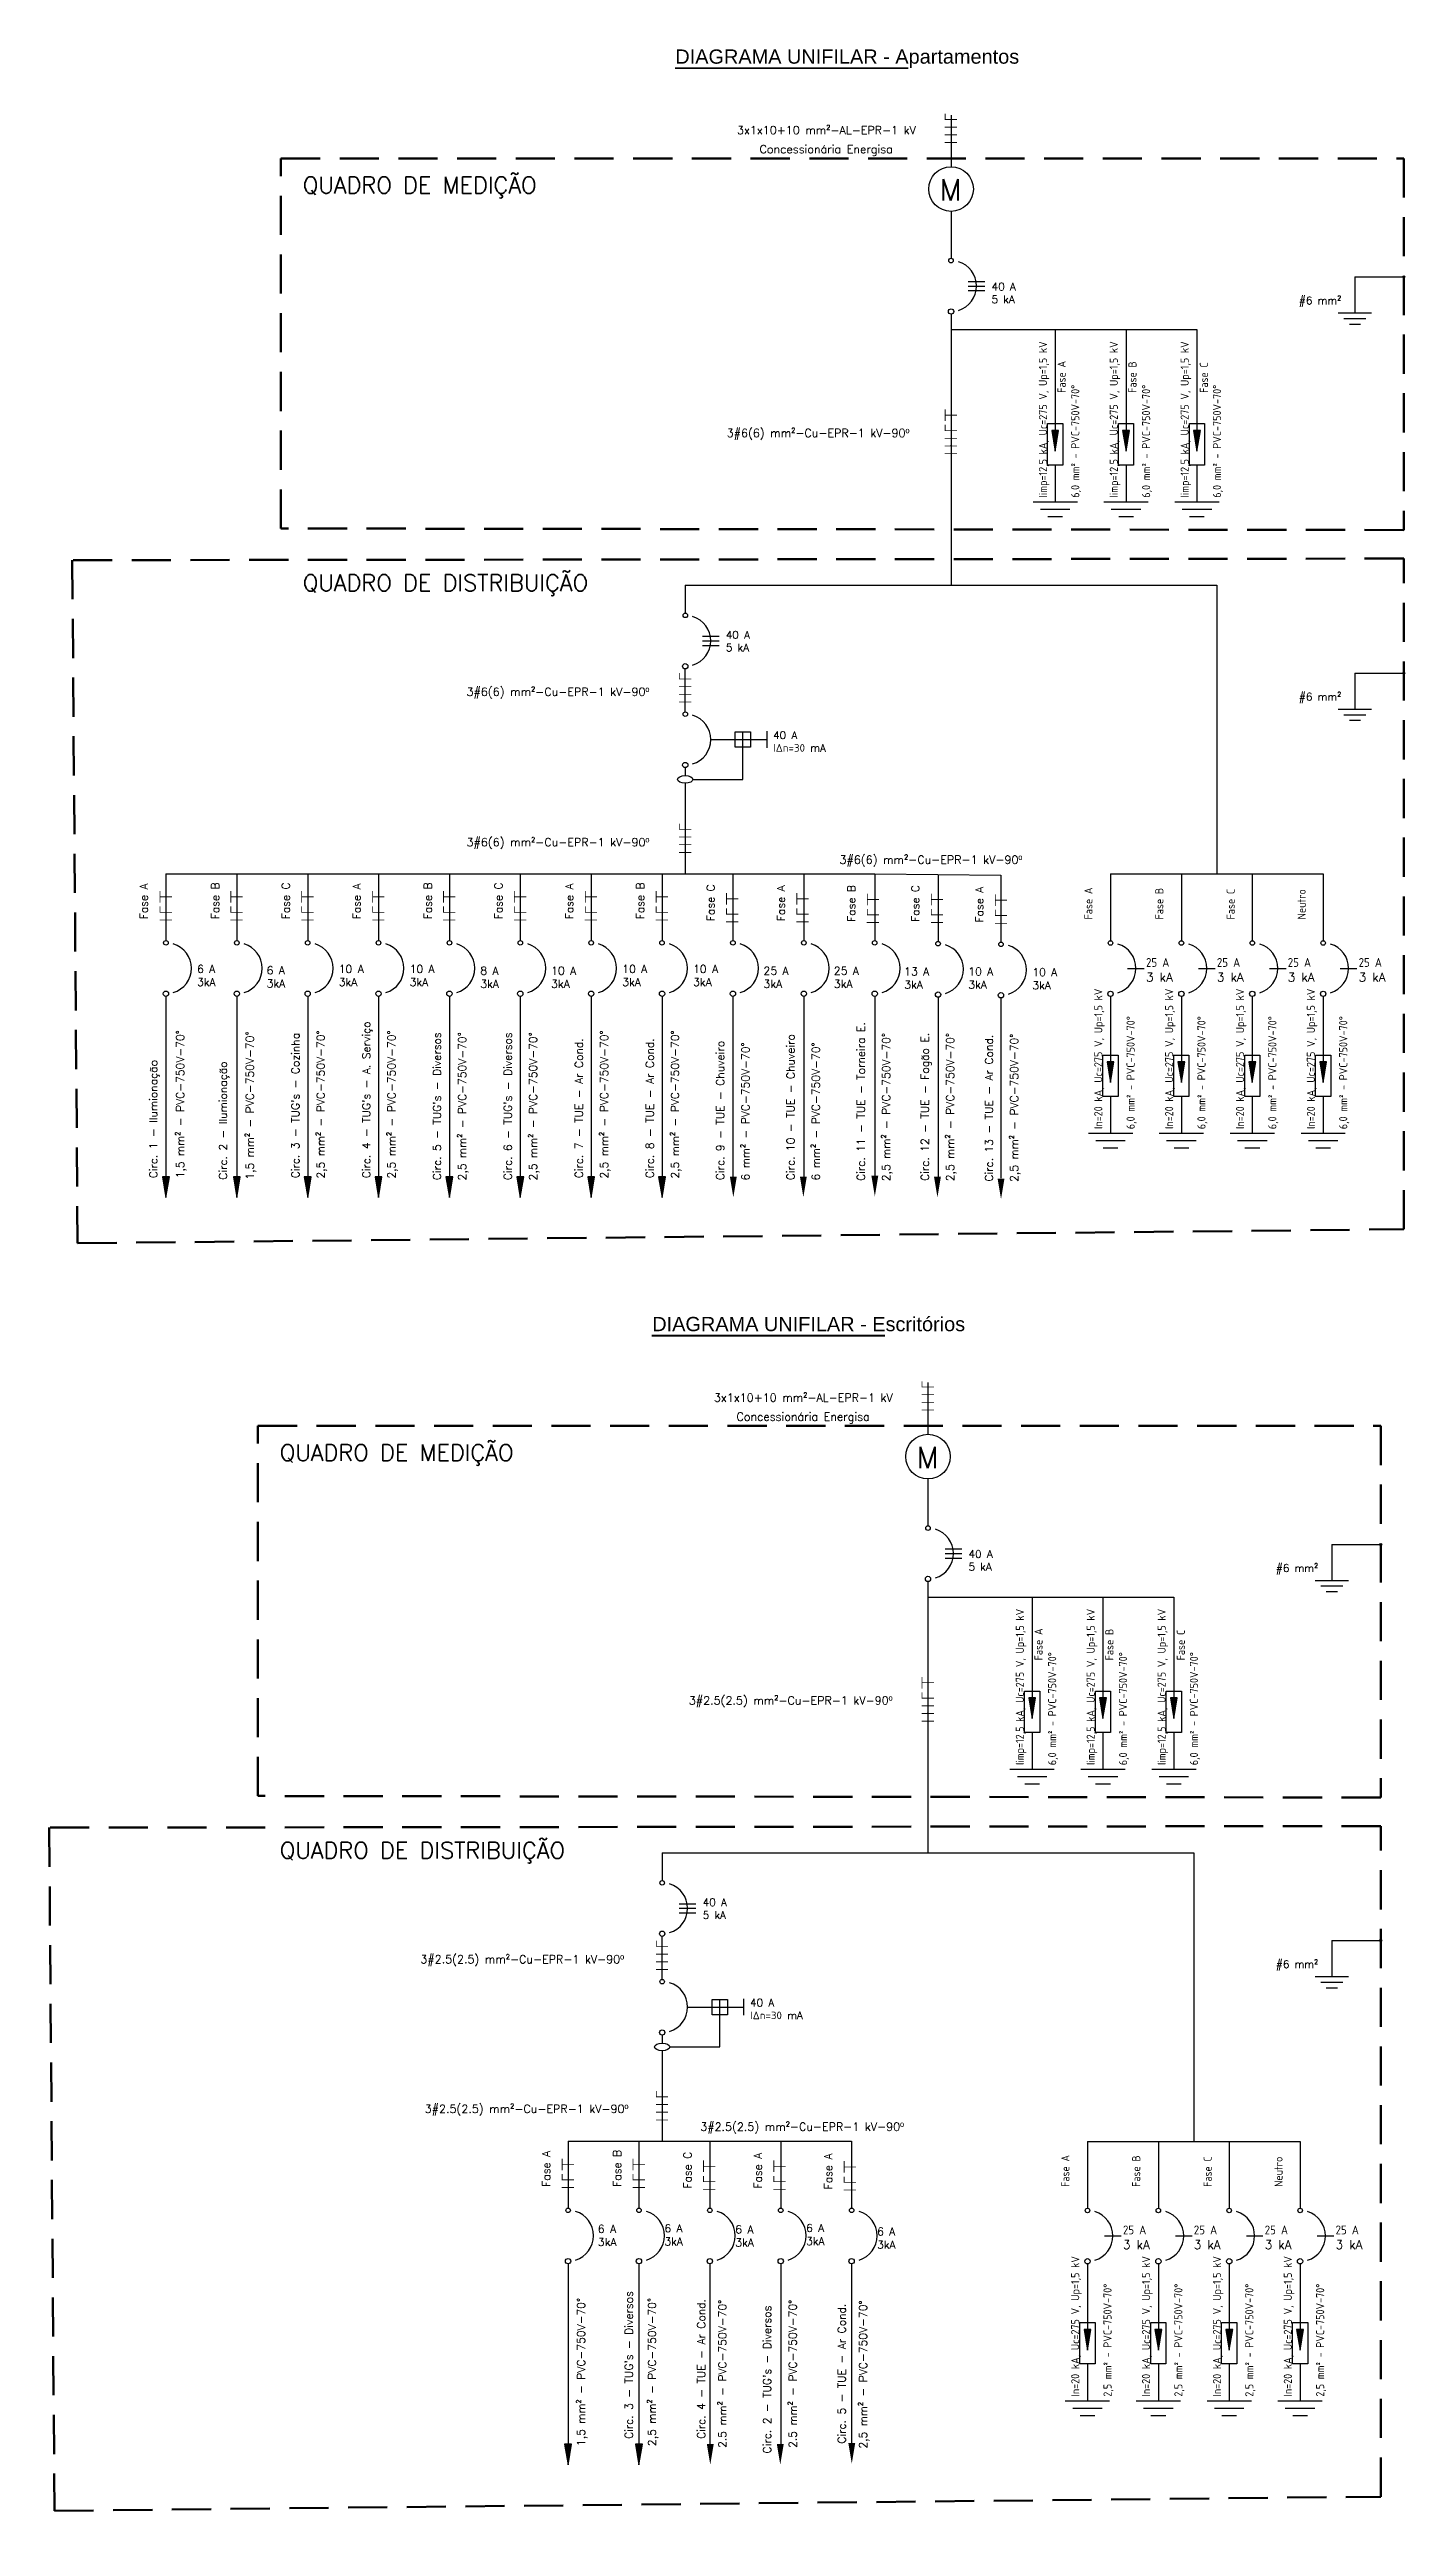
# Model space of a CAD drawing. Header units: millimetres. Extents: x 4360 to 8806, y 1896 to 3880.
# Drawn here: x 4378.66 to 4395.16, y 1925.87 to 1955.81 of the extents above; entities that cross this region are included whole.
import ezdxf
from ezdxf.enums import TextEntityAlignment as Align

# ---------------------------------------------------------------- set-up
doc = ezdxf.new("R2010")
doc.units = ezdxf.units.MM
doc.linetypes.add('HIDDEN2', pattern=[4.7625, 3.175, -1.5875])
doc.layers.add('Diagrama Unifilar', color=7, linetype='Continuous')
doc.layers.add('ELETRODUTO', color=5, linetype='Continuous', lineweight=50)
doc.styles.add('AENGESTYLE', font='isocp.shx', dxfattribs={"height": 125})
doc.styles.add('ANACECILIA', font='swissel.ttf')
doc.styles.add('RomanS', font='romans.shx')
doc.styles.add('ROMMANS', font='ROMANS.shx', dxfattribs={"height": 100})
doc.styles.get("Standard").update_dxf_attribs({"font": 'arial.ttf'})

msp = doc.modelspace()

# ---------------------------------------------------------------- texts
at = {"style": 'ANACECILIA'}
for s, p in [('DIAGRAMA UNIFILAR - Apartamentos', (4386.27982, 1955.63757, -15656.55104)), ('DIAGRAMA UNIFILAR - Escritórios', (4385.99916, 1940.21979, -15656.55104))]:
    msp.add_text(s, height=0.1733333, dxfattribs=at).set_placement(p)
at = {"char_height": 0.096, "width": 0.5610447, "attachment_point": 1, "style": 'ROMMANS'}
for s, insert in [('6 A\\P3kA', (4380.45913, 1944.67449)), ('6 A\\P3kA', (4381.3064, 1944.65785)), ('10 A\\P3kA', (4382.18409, 1944.67449)), ('10 A\\P3kA', (4383.04656, 1944.67449)), ('8 A\\P3kA', (4383.9066, 1944.65236)), ('10 A\\P3kA', (4384.76908, 1944.65236)), ('10 A\\P3kA', (4385.634, 1944.67449)), ('10 A\\P3kA', (4386.49647, 1944.67449)), ('25 A\\P3kA', (4387.35357, 1944.65181)), ('25 A\\P3kA', (4388.20962, 1944.65181)), ('13 A\\P3kA', (4389.06568, 1944.64325)), ('10 A\\P3kA', (4389.84469, 1944.64325)), ('10 A\\P3kA', (4390.62369, 1944.6347)), ('6 A\\P3kA', (4385.33748, 1929.34804)), ('6 A\\P3kA', (4386.14588, 1929.35455)), ('6 A\\P3kA', (4387.00913, 1929.34179)), ('6 A\\P3kA', (4387.8704, 1929.35936)), ('6 A\\P3kA', (4388.73403, 1929.31557))]:
    msp.add_mtext(s, dxfattribs=dict(at, insert=insert))
at = {"layer": 'Diagrama Unifilar', "style": 'ROMMANS'}
for s, p in [('3x1x10+10 mm²-AL-EPR-1 kV', (4387.03016, 1954.77996)), ('Concessionária Energisa', (4387.3052, 1954.54822)), ('3#6(6) mm²-Cu-EPR-1 kV-90º', (4386.90461, 1951.09591)), ('3#6(6) mm²-Cu-EPR-1 kV-90º', (4383.73948, 1947.94792)), ('3#6(6) mm²-Cu-EPR-1 kV-90º', (4383.73948, 1946.11814)), ('3#6(6) mm²-Cu-EPR-1 kV-90º', (4388.27794, 1945.90497)), ('3x1x10+10 mm²-AL-EPR-1 kV', (4386.7495, 1939.36218)), ('Concessionária Energisa', (4387.02455, 1939.13044)), ('3#2.5(2.5) mm²-Cu-EPR-1 kV-90º', (4386.44435, 1935.67812)), ('3#2.5(2.5) mm²-Cu-EPR-1 kV-90º', (4383.17746, 1932.53014)), ('3#2.5(2.5) mm²-Cu-EPR-1 kV-90º', (4383.23033, 1930.71077)), ('3#2.5(2.5) mm²-Cu-EPR-1 kV-90º', (4386.58381, 1930.49317))]:
    msp.add_text(s, height=0.099, dxfattribs=at).set_placement(p)
at = {"layer": 'Diagrama Unifilar'}
for s, height, style, p in [('Iimp=12,5 kA, Uc=275 V, Up=1,5 kV', 0.099, 'AENGESTYLE', (4390.7529, 1950.36095)), ('Iimp=12,5 kA, Uc=275 V, Up=1,5 kV', 0.099, 'AENGESTYLE', (4391.61537, 1950.36095)), ('Iimp=12,5 kA, Uc=275 V, Up=1,5 kV', 0.099, 'AENGESTYLE', (4392.47785, 1950.36095)), ('Fase A', 0.099, 'AENGESTYLE', (4390.97993, 1951.6334)), ('Fase B', 0.099, 'AENGESTYLE', (4391.8424, 1951.6334)), ('Fase C', 0.099, 'AENGESTYLE', (4392.71171, 1951.6334)), ('6,0 mm² - PVC-750V-70°', 0.099, 'AENGESTYLE', (4391.14611, 1950.35788)), ('6,0 mm² - PVC-750V-70°', 0.099, 'AENGESTYLE', (4392.00859, 1950.35788)), ('6,0 mm² - PVC-750V-70°', 0.099, 'AENGESTYLE', (4392.87107, 1950.35788)), ('Fase A', 0.096, 'ROMMANS', (4379.81145, 1945.22983)), ('Fase B', 0.096, 'ROMMANS', (4380.68075, 1945.22983)), ('Fase C', 0.096, 'ROMMANS', (4381.53977, 1945.22983)), ('Fase A', 0.096, 'ROMMANS', (4382.40225, 1945.22983)), ('Fase B', 0.096, 'ROMMANS', (4383.26819, 1945.22983)), ('Fase C', 0.096, 'ROMMANS', (4384.1272, 1945.22983)), ('Fase A', 0.096, 'ROMMANS', (4384.98968, 1945.22983)), ('Fase B', 0.096, 'ROMMANS', (4385.85216, 1945.22983)), ('Fase C', 0.096, 'ROMMANS', (4386.70926, 1945.20714)), ('Fase A', 0.096, 'ROMMANS', (4387.56531, 1945.20714)), ('Fase B', 0.096, 'ROMMANS', (4388.42136, 1945.19859)), ('Fase C', 0.096, 'ROMMANS', (4389.20037, 1945.19859)), ('Fase A', 0.096, 'ROMMANS', (4389.97938, 1945.19004)), ('Fase A', 0.099, 'AENGESTYLE', (4391.30629, 1945.22821)), ('Fase B', 0.099, 'AENGESTYLE', (4392.16877, 1945.22821)), ('Fase C', 0.099, 'AENGESTYLE', (4393.03807, 1945.22821)), ('Neutro', 0.099, 'AENGESTYLE', (4393.90055, 1945.22821)), ('In=20 kA, Uc=275 V, Up=1,5 kV', 0.099, 'AENGESTYLE', (4391.42645, 1942.67962)), ('In=20 kA, Uc=275 V, Up=1,5 kV', 0.099, 'AENGESTYLE', (4392.28893, 1942.67962)), ('In=20 kA, Uc=275 V, Up=1,5 kV', 0.099, 'AENGESTYLE', (4393.15141, 1942.67962)), ('In=20 kA, Uc=275 V, Up=1,5 kV', 0.099, 'AENGESTYLE', (4394.01388, 1942.67962)), ('1,5 mm² - PVC-750V-70°', 0.096, 'ROMMANS', (4380.25465, 1942.07888)), ('2,5 mm² - PVC-750V-70°', 0.096, 'ROMMANS', (4381.96348, 1942.0758)), ("Circ. 4 - TUG's - A. Serviço", 0.096, 'ROMMANS', (4382.51905, 1942.07888)), ('2,5 mm² - PVC-750V-70°', 0.096, 'ROMMANS', (4382.82596, 1942.0758)), ('2,5 mm² - PVC-750V-70°', 0.096, 'ROMMANS', (4385.41339, 1942.0758)), ('2,5 mm² - PVC-750V-70°', 0.096, 'ROMMANS', (4386.27587, 1942.0758)), ('Circ. 11 - TUE - Torneira E.', 0.096, 'ROMMANS', (4388.53816, 1942.04764)), ('6,0 mm² - PVC-750V-70°', 0.099, 'AENGESTYLE', (4391.81967, 1942.67655)), ('6,0 mm² - PVC-750V-70°', 0.099, 'AENGESTYLE', (4392.68215, 1942.67655)), ('6,0 mm² - PVC-750V-70°', 0.099, 'AENGESTYLE', (4393.54462, 1942.67655)), ('6,0 mm² - PVC-750V-70°', 0.099, 'AENGESTYLE', (4394.4071, 1942.67655)), ('1,5 mm² - PVC-750V-70°', 0.096, 'ROMMANS', (4381.10192, 1942.06223)), ("Circ. 3 - TUG's - Cozinha", 0.096, 'ROMMANS', (4381.65657, 1942.07888)), ("Circ. 5 - TUG's - Diversos", 0.096, 'ROMMANS', (4383.37908, 1942.05675)), ('2,5 mm² - PVC-750V-70°', 0.096, 'ROMMANS', (4383.68599, 1942.05367)), ("Circ. 6 - TUG's - Diversos", 0.096, 'ROMMANS', (4384.24156, 1942.05675)), ('2,5 mm² - PVC-750V-70°', 0.096, 'ROMMANS', (4384.54847, 1942.05367)), ('Circ. 7 - TUE - Ar Cond.', 0.096, 'ROMMANS', (4385.10648, 1942.07888)), ('Circ. 8 - TUE - Ar Cond.', 0.096, 'ROMMANS', (4385.96896, 1942.07888)), ('Circ. 9 - TUE - Chuveiro', 0.096, 'ROMMANS', (4386.82606, 1942.05619)), ('6 mm² - PVC-750V-70°', 0.096, 'ROMMANS', (4387.13296, 1942.05312)), ('Circ. 10 - TUE - Chuveiro', 0.096, 'ROMMANS', (4387.68211, 1942.05619)), ('6 mm² - PVC-750V-70°', 0.096, 'ROMMANS', (4387.98901, 1942.05312)), ('2,5 mm² - PVC-750V-70°', 0.096, 'ROMMANS', (4388.84507, 1942.04457)), ('Circ. 12 - TUE - Fogão E.', 0.096, 'ROMMANS', (4389.31717, 1942.04764)), ('2,5 mm² - PVC-750V-70°', 0.096, 'ROMMANS', (4389.62408, 1942.04457)), ('Circ. 13 - TUE - Ar Cond.', 0.096, 'ROMMANS', (4390.09618, 1942.03909)), ('2,5 mm² - PVC-750V-70°', 0.096, 'ROMMANS', (4390.40308, 1942.03601)), ('Circ. 1 - Ilumionação', 0.096, 'ROMMANS', (4379.92825, 1942.07888)), ('Circ. 2 - Ilumionação', 0.096, 'ROMMANS', (4380.77552, 1942.06223)), ('Iimp=12,5 kA, Uc=275 V, Up=1,5 kV', 0.099, 'AENGESTYLE', (4390.47224, 1934.94317)), ('Iimp=12,5 kA, Uc=275 V, Up=1,5 kV', 0.099, 'AENGESTYLE', (4391.33472, 1934.94317)), ('Iimp=12,5 kA, Uc=275 V, Up=1,5 kV', 0.099, 'AENGESTYLE', (4392.1972, 1934.94317)), ('Fase A', 0.099, 'AENGESTYLE', (4390.69927, 1936.21562)), ('Fase B', 0.099, 'AENGESTYLE', (4391.56175, 1936.21562)), ('Fase C', 0.099, 'AENGESTYLE', (4392.43105, 1936.21562)), ('6,0 mm² - PVC-750V-70°', 0.099, 'AENGESTYLE', (4390.86546, 1934.9401)), ('6,0 mm² - PVC-750V-70°', 0.099, 'AENGESTYLE', (4391.72794, 1934.9401)), ('6,0 mm² - PVC-750V-70°', 0.099, 'AENGESTYLE', (4392.59041, 1934.9401)), ('Fase A', 0.096, 'ROMMANS', (4384.70903, 1929.81204)), ('Fase B', 0.096, 'ROMMANS', (4385.5715, 1929.81204)), ('Fase C', 0.096, 'ROMMANS', (4386.4286, 1929.78936)), ('Fase A', 0.096, 'ROMMANS', (4387.28465, 1929.78936)), ('Fase A', 0.096, 'ROMMANS', (4388.14071, 1929.78081)), ('Fase A', 0.099, 'AENGESTYLE', (4391.02563, 1929.81043)), ('Fase B', 0.099, 'AENGESTYLE', (4391.88811, 1929.81043)), ('Fase C', 0.099, 'AENGESTYLE', (4392.75741, 1929.81043)), ('Neutro', 0.099, 'AENGESTYLE', (4393.61989, 1929.81043)), ('In=20 kA, Uc=275 V, Up=1,5 kV', 0.099, 'AENGESTYLE', (4391.1458, 1927.26184)), ('In=20 kA, Uc=275 V, Up=1,5 kV', 0.099, 'AENGESTYLE', (4392.00827, 1927.26184)), ('In=20 kA, Uc=275 V, Up=1,5 kV', 0.099, 'AENGESTYLE', (4392.87075, 1927.26184)), ('In=20 kA, Uc=275 V, Up=1,5 kV', 0.099, 'AENGESTYLE', (4393.73323, 1927.26184)), ('2,5 mm² - PVC-750V-70°', 0.099, 'AENGESTYLE', (4391.53901, 1927.25877)), ('2,5 mm² - PVC-750V-70°', 0.099, 'AENGESTYLE', (4392.40149, 1927.25877)), ('2,5 mm² - PVC-750V-70°', 0.099, 'AENGESTYLE', (4393.26397, 1927.25877)), ('2,5 mm² - PVC-750V-70°', 0.099, 'AENGESTYLE', (4394.12644, 1927.25877)), ('1,5 mm² - PVC-750V-70°', 0.096, 'ROMMANS', (4385.13273, 1926.65802)), ("Circ. 3 - TUG's - Diversos", 0.096, 'ROMMANS', (4385.71435, 1926.74421)), ('2,5 mm² - PVC-750V-70°', 0.096, 'ROMMANS', (4385.99521, 1926.65802)), ('Circ. 4 - TUE - Ar Cond.', 0.096, 'ROMMANS', (4386.59443, 1926.74405)), ('2.5 mm² - PVC-750V-70°', 0.096, 'ROMMANS', (4386.85231, 1926.63534)), ("Circ. 2 - TUG's - Diversos", 0.096, 'ROMMANS', (4387.39632, 1926.56869)), ('2.5 mm² - PVC-750V-70°', 0.096, 'ROMMANS', (4387.70836, 1926.63534)), ('Circ. 5 - TUE - Ar Cond.', 0.096, 'ROMMANS', (4388.30501, 1926.68713)), ('2,5 mm² - PVC-750V-70°', 0.096, 'ROMMANS', (4388.56442, 1926.62679))]:
    msp.add_text(s, height=height, rotation=90, dxfattribs=dict(at, style=style)).set_placement(p, align=Align.MIDDLE_LEFT)
for s, insert, char_height, width, attachment_point, style in [('QUADRO DE MEDIÇÃO', (4381.74743, 1954.26081), 0.200475, 3.9852329, 1, 'RomanS'), ('40 A\\P5 kA', (4390.12813, 1952.97302), 0.092813, 0.7978426, 1, 'ROMMANS'), ('#6 mm²', (4394.12537, 1952.74118), 0.092813, 1.349817, 5, 'ROMMANS'), ('QUADRO DE DISTRIBUIÇÃO', (4381.74743, 1949.4227), 0.200475, 3.9852329, 1, 'RomanS'), ('40 A\\P5 kA', (4386.89384, 1948.73676), 0.092813, 0.7978426, 1, 'ROMMANS'), ('#6 mm²', (4394.12537, 1947.92185), 0.092813, 1.349817, 5, 'ROMMANS'), ('40 A\\PIΔn=30 mA', (4387.46952, 1947.51608), 0.092813, 0.9948716, 1, 'ROMMANS'), ('25 A\\P{\\Fromans|c0;3 kA}', (4392.00723, 1944.75898), 0.107377, 0.5610447, 1, 'AENGESTYLE'), ('25 A\\P{\\Fromans|c0;3 kA}', (4392.8697, 1944.75898), 0.107377, 0.5610447, 1, 'AENGESTYLE'), ('25 A\\P{\\Fromans|c0;3 kA}', (4393.73218, 1944.75898), 0.107377, 0.5610447, 1, 'AENGESTYLE'), ('25 A\\P{\\Fromans|c0;3 kA}', (4394.59466, 1944.75898), 0.107377, 0.5610447, 1, 'AENGESTYLE'), ('QUADRO DE MEDIÇÃO', (4381.46677, 1938.84303), 0.200475, 3.9852329, 1, 'RomanS'), ('40 A\\P5 kA', (4389.84747, 1937.55524), 0.092813, 0.7978426, 1, 'ROMMANS'), ('#6 mm²', (4393.84471, 1937.3234), 0.092813, 1.349817, 5, 'ROMMANS'), ('QUADRO DE DISTRIBUIÇÃO', (4381.46677, 1934.00492), 0.200475, 3.9852329, 1, 'RomanS'), ('40 A\\P5 kA', (4386.61318, 1933.31898), 0.092813, 0.7978426, 1, 'ROMMANS'), ('#6 mm²', (4393.84471, 1932.50407), 0.092813, 1.349817, 5, 'ROMMANS'), ('40 A\\PIΔn=30 mA', (4387.18886, 1932.0983), 0.092813, 0.9948716, 1, 'ROMMANS'), ('25 A\\P{\\Fromans|c0;3 kA}', (4391.72657, 1929.3412), 0.107377, 0.5610447, 1, 'AENGESTYLE'), ('25 A\\P{\\Fromans|c0;3 kA}', (4392.58905, 1929.3412), 0.107377, 0.5610447, 1, 'AENGESTYLE'), ('25 A\\P{\\Fromans|c0;3 kA}', (4393.45153, 1929.3412), 0.107377, 0.5610447, 1, 'AENGESTYLE'), ('25 A\\P{\\Fromans|c0;3 kA}', (4394.314, 1929.3412), 0.107377, 0.5610447, 1, 'AENGESTYLE')]:
    msp.add_mtext(s, dxfattribs=dict(at, insert=insert, char_height=char_height, width=width, attachment_point=attachment_point, style=style))
at = {"layer": 'Diagrama Unifilar', "char_height": 0.2588007, "width": 0.3882388, "attachment_point": 2}
for insert in [(4389.62816, 1954.23104), (4389.3475, 1938.81325)]:
    msp.add_mtext('{\\Fromans|c0;M}', dxfattribs=dict(at, insert=insert))

# ---------------------------------------------------------------- hatches: boundary and pattern name
for points in [[(4390.94403, 1951.1768), (4390.86015, 1951.1768), (4390.90209, 1950.92518)], [(4391.8065, 1951.1768), (4391.72263, 1951.1768), (4391.76457, 1950.92518)], [(4392.66898, 1951.1768), (4392.58511, 1951.1768), (4392.62704, 1950.92518)], [(4391.61758, 1943.49547), (4391.53371, 1943.49547), (4391.57564, 1943.24385)], [(4392.48006, 1943.49547), (4392.39618, 1943.49547), (4392.43812, 1943.24385)], [(4393.34254, 1943.49547), (4393.25866, 1943.49547), (4393.3006, 1943.24385)], [(4394.20501, 1943.49547), (4394.12114, 1943.49547), (4394.16308, 1943.24385)], [(4380.12274, 1942.09903), (4380.03887, 1942.09903), (4380.08081, 1941.84741)], [(4380.98522, 1942.09903), (4380.90135, 1942.09903), (4380.94329, 1941.84741)], [(4381.8477, 1942.09903), (4381.76383, 1942.09903), (4381.80576, 1941.84741)], [(4382.71018, 1942.09903), (4382.6263, 1942.09903), (4382.66824, 1941.84741)], [(4383.57265, 1942.09903), (4383.48878, 1942.09903), (4383.53072, 1941.84741)], [(4384.43513, 1942.09903), (4384.35126, 1942.09903), (4384.3932, 1941.84741)], [(4385.29761, 1942.09903), (4385.21374, 1942.09903), (4385.25567, 1941.84741)], [(4386.16009, 1942.09903), (4386.07621, 1942.09903), (4386.11815, 1941.84741)], [(4387.02749, 1942.10095), (4386.94362, 1942.10095), (4386.98556, 1941.84933)], [(4387.87944, 1942.10095), (4387.79557, 1942.10095), (4387.8375, 1941.84933)], [(4388.74938, 1942.11294), (4388.66551, 1942.11294), (4388.70745, 1941.86132)], [(4389.51133, 1942.10095), (4389.42746, 1942.10095), (4389.46939, 1941.84933)], [(4390.28528, 1942.07697), (4390.20141, 1942.07697), (4390.24334, 1941.82535)], [(4390.66337, 1935.75902), (4390.5795, 1935.75902), (4390.62143, 1935.5074)], [(4391.52585, 1935.75902), (4391.44197, 1935.75902), (4391.48391, 1935.5074)], [(4392.38832, 1935.75902), (4392.30445, 1935.75902), (4392.34639, 1935.5074)], [(4391.33692, 1928.07769), (4391.25305, 1928.07769), (4391.29499, 1927.82607)], [(4392.1994, 1928.07769), (4392.11553, 1928.07769), (4392.15747, 1927.82607)], [(4393.06188, 1928.07769), (4392.97801, 1928.07769), (4393.01994, 1927.82607)], [(4393.92436, 1928.07769), (4393.84048, 1928.07769), (4393.88242, 1927.82607)], [(4385.01695, 1926.68124), (4384.93308, 1926.68124), (4384.97502, 1926.42963)], [(4385.87943, 1926.68124), (4385.79556, 1926.68124), (4385.8375, 1926.42963)], [(4386.74684, 1926.68317), (4386.66297, 1926.68317), (4386.7049, 1926.43155)], [(4387.59878, 1926.68317), (4387.51491, 1926.68317), (4387.55685, 1926.43155)], [(4388.46873, 1926.69516), (4388.38485, 1926.69516), (4388.42679, 1926.44354)]]:
    msp.add_hatch(color=256).paths.add_polyline_path(points)

# ---------------------------------------------------------------- linework, layer by layer
for p, q in [((4390.94403, 1951.1768), (4390.86015, 1951.1768)), ((4390.86015, 1951.1768), (4390.90209, 1950.92518)), ((4390.90209, 1951.25993), (4390.90209, 1951.25993)), ((4390.90209, 1950.92518), (4390.94403, 1951.1768)), ((4391.8065, 1951.1768), (4391.72263, 1951.1768)), ((4391.72263, 1951.1768), (4391.76457, 1950.92518)), ((4391.76457, 1951.25993), (4391.76457, 1951.25993)), ((4391.76457, 1950.92518), (4391.8065, 1951.1768)), ((4392.66898, 1951.1768), (4392.58511, 1951.1768)), ((4392.58511, 1951.1768), (4392.62704, 1950.92518)), ((4392.62704, 1951.25993), (4392.62704, 1951.25993)), ((4392.62704, 1950.92518), (4392.66898, 1951.1768)), ((4386.40078, 1949.2939), (4392.86936, 1949.2939)), ((4387.10235, 1946.93076), (4387.10235, 1947.50896)), ((4387.39575, 1947.31592), (4387.39575, 1947.51651)), ((4386.71019, 1947.41621), (4387.39575, 1947.41621)), ((4386.49359, 1946.93076), (4387.10235, 1946.93076)), ((4380.08081, 1945.78415), (4380.08081, 1944.97149)), ((4380.08081, 1945.78415), (4388.70558, 1945.78415)), ((4380.94329, 1945.78415), (4380.94329, 1944.97149)), ((4381.80576, 1945.78415), (4381.80576, 1944.97149)), ((4382.66824, 1945.78415), (4382.66824, 1944.97149)), ((4383.53072, 1945.78415), (4383.53072, 1944.97149)), ((4384.3932, 1945.78415), (4384.3932, 1944.97149)), ((4385.25567, 1945.78415), (4385.25567, 1944.97149)), ((4386.11815, 1945.78415), (4386.11815, 1944.97149)), ((4386.98063, 1945.78415), (4386.98063, 1944.97149)), ((4387.84311, 1945.78415), (4387.84311, 1944.97149)), ((4388.70558, 1945.78415), (4388.70558, 1944.97149)), ((4388.70558, 1945.78415), (4390.24236, 1945.76507)), ((4389.47703, 1945.77304), (4389.47703, 1944.96038)), ((4390.24236, 1945.76507), (4390.24236, 1944.95241)), ((4380.08081, 1944.29278), (4380.08081, 1942.09903)), ((4380.94329, 1944.29278), (4380.94329, 1942.09903)), ((4381.80576, 1944.29278), (4381.80576, 1942.09903)), ((4382.66824, 1944.29278), (4382.66824, 1942.09903)), ((4391.57564, 1943.5786), (4391.57564, 1943.5786)), ((4392.43812, 1943.5786), (4392.43812, 1943.5786)), ((4393.3006, 1943.5786), (4393.3006, 1943.5786)), ((4394.16308, 1943.5786), (4394.16308, 1943.5786)), ((4391.61758, 1943.49547), (4391.53371, 1943.49547)), ((4391.53371, 1943.49547), (4391.57564, 1943.24385)), ((4391.57564, 1943.24385), (4391.61758, 1943.49547)), ((4392.48006, 1943.49547), (4392.39618, 1943.49547)), ((4392.39618, 1943.49547), (4392.43812, 1943.24385)), ((4392.43812, 1943.24385), (4392.48006, 1943.49547)), ((4393.34254, 1943.49547), (4393.25866, 1943.49547)), ((4393.25866, 1943.49547), (4393.3006, 1943.24385)), ((4393.3006, 1943.24385), (4393.34254, 1943.49547)), ((4394.20501, 1943.49547), (4394.12114, 1943.49547)), ((4394.12114, 1943.49547), (4394.16308, 1943.24385)), ((4394.16308, 1943.24385), (4394.20501, 1943.49547)), ((4380.12274, 1942.09903), (4380.03887, 1942.09903)), ((4380.03887, 1942.09903), (4380.08081, 1941.84741)), ((4380.08081, 1941.84741), (4380.12274, 1942.09903)), ((4380.98522, 1942.09903), (4380.90135, 1942.09903)), ((4380.90135, 1942.09903), (4380.94329, 1941.84741)), ((4380.94329, 1941.84741), (4380.98522, 1942.09903)), ((4381.8477, 1942.09903), (4381.76383, 1942.09903)), ((4381.76383, 1942.09903), (4381.80576, 1941.84741)), ((4381.80576, 1941.84741), (4381.8477, 1942.09903)), ((4382.71018, 1942.09903), (4382.6263, 1942.09903)), ((4382.6263, 1942.09903), (4382.66824, 1941.84741)), ((4382.66824, 1941.84741), (4382.71018, 1942.09903)), ((4383.57265, 1942.09903), (4383.48878, 1942.09903)), ((4383.48878, 1942.09903), (4383.53072, 1941.84741)), ((4383.53072, 1941.84741), (4383.57265, 1942.09903)), ((4384.43513, 1942.09903), (4384.35126, 1942.09903)), ((4384.35126, 1942.09903), (4384.3932, 1941.84741)), ((4384.3932, 1941.84741), (4384.43513, 1942.09903)), ((4385.29761, 1942.09903), (4385.21374, 1942.09903)), ((4385.21374, 1942.09903), (4385.25567, 1941.84741)), ((4385.25567, 1941.84741), (4385.29761, 1942.09903)), ((4386.16009, 1942.09903), (4386.07621, 1942.09903)), ((4386.07621, 1942.09903), (4386.11815, 1941.84741)), ((4386.11815, 1941.84741), (4386.16009, 1942.09903)), ((4380.08081, 1941.84741), (4380.08081, 1941.84741)), ((4380.94329, 1941.84741), (4380.94329, 1941.84741)), ((4381.80576, 1941.84741), (4381.80576, 1941.84741)), ((4382.66824, 1941.84741), (4382.66824, 1941.84741)), ((4383.53072, 1941.84741), (4383.53072, 1941.84741)), ((4384.3932, 1941.84741), (4384.3932, 1941.84741)), ((4385.25567, 1941.84741), (4385.25567, 1941.84741)), ((4386.11815, 1941.84741), (4386.11815, 1941.84741)), ((4390.62143, 1935.84215), (4390.62143, 1935.84215)), ((4391.48391, 1935.84215), (4391.48391, 1935.84215)), ((4392.34639, 1935.84215), (4392.34639, 1935.84215)), ((4390.66337, 1935.75902), (4390.5795, 1935.75902)), ((4390.5795, 1935.75902), (4390.62143, 1935.5074)), ((4390.62143, 1935.5074), (4390.66337, 1935.75902)), ((4391.52585, 1935.75902), (4391.44197, 1935.75902)), ((4391.44197, 1935.75902), (4391.48391, 1935.5074)), ((4391.48391, 1935.5074), (4391.52585, 1935.75902)), ((4392.38832, 1935.75902), (4392.30445, 1935.75902)), ((4392.30445, 1935.75902), (4392.34639, 1935.5074)), ((4392.34639, 1935.5074), (4392.38832, 1935.75902)), ((4386.12012, 1933.87612), (4392.5887, 1933.87612)), ((4386.42953, 1931.99843), (4387.1151, 1931.99843)), ((4386.8217, 1931.51298), (4386.8217, 1932.09118)), ((4387.1151, 1931.89814), (4387.1151, 1932.09873)), ((4386.21293, 1931.51298), (4386.8217, 1931.51298)), ((4384.97502, 1930.36637), (4384.97502, 1929.55371)), ((4384.97502, 1930.36637), (4388.42493, 1930.36637)), ((4385.8375, 1930.36637), (4385.8375, 1929.55371)), ((4386.69997, 1930.36637), (4386.69997, 1929.55371)), ((4387.56245, 1930.36637), (4387.56245, 1929.55371)), ((4388.42493, 1930.36637), (4388.42493, 1929.55371)), ((4391.33692, 1928.07769), (4391.25305, 1928.07769)), ((4391.25305, 1928.07769), (4391.29499, 1927.82607)), ((4391.29499, 1928.16082), (4391.29499, 1928.16082)), ((4391.29499, 1927.82607), (4391.33692, 1928.07769)), ((4392.1994, 1928.07769), (4392.11553, 1928.07769)), ((4392.11553, 1928.07769), (4392.15747, 1927.82607)), ((4392.15747, 1928.16082), (4392.15747, 1928.16082)), ((4392.15747, 1927.82607), (4392.1994, 1928.07769)), ((4393.06188, 1928.07769), (4392.97801, 1928.07769)), ((4392.97801, 1928.07769), (4393.01994, 1927.82607)), ((4393.01994, 1928.16082), (4393.01994, 1928.16082)), ((4393.01994, 1927.82607), (4393.06188, 1928.07769)), ((4393.92436, 1928.07769), (4393.84048, 1928.07769)), ((4393.84048, 1928.07769), (4393.88242, 1927.82607)), ((4393.88242, 1928.16082), (4393.88242, 1928.16082)), ((4393.88242, 1927.82607), (4393.92436, 1928.07769)), ((4385.01695, 1926.68124), (4384.93308, 1926.68124)), ((4384.93308, 1926.68124), (4384.97502, 1926.42963)), ((4384.97502, 1926.42963), (4385.01695, 1926.68124)), ((4385.87943, 1926.68124), (4385.79556, 1926.68124)), ((4385.79556, 1926.68124), (4385.8375, 1926.42963)), ((4385.8375, 1926.42963), (4385.87943, 1926.68124)), ((4384.97502, 1926.42963), (4384.97502, 1926.42963)), ((4385.8375, 1926.42963), (4385.8375, 1926.42963))]:
    msp.add_line(p, q)
at = {"const_width": 0.02344, "elevation": -15656.55104}
for points in [[(4386.27443, 1955.5828), (4389.11327, 1955.5828)], [(4385.99378, 1940.16502), (4388.83262, 1940.16502)]]:
    msp.add_lwpolyline(points, dxfattribs=at)
for points in [[(4390.80986, 1951.25993), (4390.99432, 1951.25993), (4390.99432, 1950.75576), (4390.80986, 1950.75576)], [(4391.67233, 1951.25993), (4391.8568, 1951.25993), (4391.8568, 1950.75576), (4391.67233, 1950.75576)], [(4392.53481, 1951.25993), (4392.71928, 1951.25993), (4392.71928, 1950.75576), (4392.53481, 1950.75576)], [(4387.19516, 1947.32333), (4387.00954, 1947.32333), (4387.00954, 1947.50896), (4387.19516, 1947.50896)], [(4391.48341, 1943.5786), (4391.66788, 1943.5786), (4391.66788, 1943.07443), (4391.48341, 1943.07443)], [(4392.34589, 1943.5786), (4392.53035, 1943.5786), (4392.53035, 1943.07443), (4392.34589, 1943.07443)], [(4393.20837, 1943.5786), (4393.39283, 1943.5786), (4393.39283, 1943.07443), (4393.20837, 1943.07443)], [(4394.07084, 1943.5786), (4394.25531, 1943.5786), (4394.25531, 1943.07443), (4394.07084, 1943.07443)], [(4390.5292, 1935.84215), (4390.71367, 1935.84215), (4390.71367, 1935.33798), (4390.5292, 1935.33798)], [(4391.39168, 1935.84215), (4391.57614, 1935.84215), (4391.57614, 1935.33798), (4391.39168, 1935.33798)], [(4392.25416, 1935.84215), (4392.43862, 1935.84215), (4392.43862, 1935.33798), (4392.25416, 1935.33798)], [(4386.91451, 1931.90555), (4386.72888, 1931.90555), (4386.72888, 1932.09118), (4386.91451, 1932.09118)], [(4391.20275, 1928.16082), (4391.38722, 1928.16082), (4391.38722, 1927.65665), (4391.20275, 1927.65665)], [(4392.06523, 1928.16082), (4392.2497, 1928.16082), (4392.2497, 1927.65665), (4392.06523, 1927.65665)], [(4392.92771, 1928.16082), (4393.11218, 1928.16082), (4393.11218, 1927.65665), (4392.92771, 1927.65665)], [(4393.79019, 1928.16082), (4393.97465, 1928.16082), (4393.97465, 1927.65665), (4393.79019, 1927.65665)]]:
    msp.add_lwpolyline(points, close=True)
for centre, radius in [((4395.14401, 1953.04393), 0.01238), ((4395.14401, 1948.2246), 0.01238), ((4380.08081, 1944.94394), 0.02755), ((4380.94329, 1944.94394), 0.02755), ((4381.80576, 1944.94394), 0.02755), ((4382.66824, 1944.94394), 0.02755), ((4383.53072, 1944.94394), 0.02755), ((4384.3932, 1944.94394), 0.02755), ((4385.25567, 1944.94394), 0.02755), ((4386.11815, 1944.94394), 0.02755), ((4386.98063, 1944.94394), 0.02755), ((4387.84311, 1944.94394), 0.02755), ((4388.70558, 1944.94394), 0.02755), ((4389.47703, 1944.93283), 0.02755), ((4390.24236, 1944.92486), 0.02755), ((4380.08081, 1944.32512), 0.03234), ((4380.94329, 1944.32512), 0.03234), ((4381.80576, 1944.32512), 0.03234), ((4382.66824, 1944.32512), 0.03234), ((4383.53072, 1944.32512), 0.03234), ((4384.3932, 1944.32512), 0.03234), ((4385.25567, 1944.32512), 0.03234), ((4386.11815, 1944.32512), 0.03234), ((4386.98063, 1944.32512), 0.03234), ((4387.84311, 1944.32512), 0.03234), ((4388.70558, 1944.32512), 0.03234), ((4389.47703, 1944.31401), 0.03234), ((4390.24236, 1944.30604), 0.03234), ((4394.86335, 1937.62615), 0.01238), ((4394.86335, 1932.80682), 0.01238), ((4384.97502, 1929.52616), 0.02755), ((4385.8375, 1929.52616), 0.02755), ((4386.69997, 1929.52616), 0.02755), ((4387.56245, 1929.52616), 0.02755), ((4388.42493, 1929.52616), 0.02755), ((4384.97502, 1928.90734), 0.03234), ((4385.8375, 1928.90734), 0.03234), ((4386.69997, 1928.90734), 0.03234), ((4387.56245, 1928.90734), 0.03234), ((4388.42493, 1928.90734), 0.03234)]:
    msp.add_circle(centre, radius)
for centre in [(4380.08081, 1944.63453), (4380.94329, 1944.63453), (4381.80576, 1944.63453), (4382.66824, 1944.63453), (4383.53072, 1944.63453), (4384.3932, 1944.63453), (4385.25567, 1944.63453), (4386.11815, 1944.63453), (4386.98063, 1944.63453), (4387.84311, 1944.63453), (4388.70558, 1944.63453), (4389.47703, 1944.62342), (4390.24236, 1944.61545), (4384.97502, 1929.21675), (4385.8375, 1929.21675), (4386.69997, 1929.21675), (4387.56245, 1929.21675), (4388.42493, 1929.21675)]:
    msp.add_arc(centre, 0.30941, 286.8836, 73.1164)
for centre in [(4386.40078, 1946.93076), (4386.12012, 1931.51298)]:
    msp.add_ellipse(centre, major_axis=(-0.09281, 0), ratio=0.5)
at = {"layer": 'Diagrama Unifilar'}
for p, q in [((4389.63507, 1955.01146), (4389.63507, 1954.38383)), ((4389.63507, 1953.84059), (4389.63507, 1953.27002)), ((4389.84338, 1952.98866), (4390.04557, 1952.98866)), ((4389.84338, 1952.93306), (4390.04557, 1952.93306)), ((4389.84338, 1952.87747), (4390.04557, 1952.87747)), ((4394.54898, 1953.04393), (4395.14401, 1953.04393)), ((4394.54898, 1953.04393), (4394.54898, 1952.60568)), ((4389.63507, 1952.59131), (4389.63507, 1949.2939)), ((4394.34679, 1952.60568), (4394.75116, 1952.60568)), ((4389.63507, 1952.40262), (4392.62704, 1952.40262)), ((4390.90209, 1952.40262), (4390.90209, 1951.1768)), ((4391.76457, 1952.40262), (4391.76457, 1951.1768)), ((4392.62704, 1952.40262), (4392.62704, 1951.1768)), ((4394.41418, 1952.53828), (4394.68377, 1952.53828)), ((4394.48158, 1952.47088), (4394.61637, 1952.47088)), ((4390.90209, 1950.75576), (4390.90209, 1950.30921)), ((4391.76457, 1950.75576), (4391.76457, 1950.30921)), ((4392.62704, 1950.75576), (4392.62704, 1950.30921)), ((4390.63251, 1950.30921), (4391.17167, 1950.30921)), ((4390.72237, 1950.21934), (4391.08181, 1950.21934)), ((4391.49498, 1950.30921), (4392.03415, 1950.30921)), ((4391.58484, 1950.21934), (4391.94429, 1950.21934)), ((4392.35746, 1950.30921), (4392.89663, 1950.30921)), ((4392.44732, 1950.21934), (4392.80677, 1950.21934)), ((4390.81223, 1950.12948), (4390.99195, 1950.12948)), ((4391.67471, 1950.12948), (4391.85443, 1950.12948)), ((4392.53718, 1950.12948), (4392.71691, 1950.12948)), ((4386.40078, 1949.2939), (4386.40078, 1948.95413)), ((4392.86936, 1949.2939), (4392.86936, 1945.78253)), ((4386.60909, 1948.67276), (4386.81128, 1948.67276)), ((4386.60909, 1948.61717), (4386.81128, 1948.61717)), ((4386.60909, 1948.56158), (4386.81128, 1948.56158)), ((4386.40078, 1947.75318), (4386.40078, 1948.28021)), ((4394.54898, 1948.2246), (4395.14401, 1948.2246)), ((4394.54898, 1948.2246), (4394.54898, 1947.78635)), ((4394.34679, 1947.78635), (4394.75116, 1947.78635)), ((4394.41418, 1947.71895), (4394.68377, 1947.71895)), ((4394.48158, 1947.65156), (4394.61637, 1947.65156)), ((4386.40078, 1947.07447), (4386.40078, 1946.97716)), ((4386.40078, 1946.88435), (4386.40078, 1945.78253)), ((4391.57564, 1945.78253), (4391.57564, 1944.96987)), ((4391.57564, 1945.78253), (4394.16308, 1945.78253)), ((4392.43812, 1945.78253), (4392.43812, 1944.96987)), ((4393.3006, 1945.78253), (4393.3006, 1944.96987)), ((4394.16308, 1945.78253), (4394.16308, 1944.96987)), ((4391.78396, 1944.63291), (4391.98615, 1944.63291)), ((4392.64644, 1944.63291), (4392.84862, 1944.63291)), ((4393.50891, 1944.63291), (4393.7111, 1944.63291)), ((4394.37139, 1944.63291), (4394.57358, 1944.63291)), ((4383.53072, 1944.29278), (4383.53072, 1942.09903)), ((4384.3932, 1944.29278), (4384.3932, 1942.09903)), ((4385.25567, 1944.29278), (4385.25567, 1942.09903)), ((4386.11815, 1944.29278), (4386.11815, 1942.09903)), ((4386.98063, 1944.29278), (4386.98063, 1942.09903)), ((4387.84311, 1944.29278), (4387.84311, 1942.09903)), ((4388.70558, 1944.29278), (4388.70558, 1942.09903)), ((4389.47703, 1944.28167), (4389.47703, 1942.08791)), ((4390.24236, 1944.2737), (4390.24236, 1942.07995)), ((4391.57564, 1944.29116), (4391.57564, 1943.49547)), ((4392.43812, 1944.29116), (4392.43812, 1943.49547)), ((4393.3006, 1944.29116), (4393.3006, 1943.49547)), ((4394.16308, 1944.29116), (4394.16308, 1943.49547)), ((4391.57564, 1943.07443), (4391.57564, 1942.62787)), ((4392.43812, 1943.07443), (4392.43812, 1942.62787)), ((4393.3006, 1943.07443), (4393.3006, 1942.62787)), ((4394.16308, 1943.07443), (4394.16308, 1942.62787)), ((4391.30606, 1942.62787), (4391.84523, 1942.62787)), ((4391.39592, 1942.53801), (4391.75537, 1942.53801)), ((4391.48578, 1942.44815), (4391.6655, 1942.44815)), ((4392.16854, 1942.62787), (4392.70771, 1942.62787)), ((4392.2584, 1942.53801), (4392.61784, 1942.53801)), ((4392.34826, 1942.44815), (4392.52798, 1942.44815)), ((4393.03101, 1942.62787), (4393.57018, 1942.62787)), ((4393.12088, 1942.53801), (4393.48032, 1942.53801)), ((4393.21074, 1942.44815), (4393.39046, 1942.44815)), ((4393.89349, 1942.62787), (4394.43266, 1942.62787)), ((4393.98335, 1942.53801), (4394.3428, 1942.53801)), ((4394.07321, 1942.44815), (4394.25294, 1942.44815)), ((4389.35441, 1939.59368), (4389.35441, 1938.96605)), ((4389.35441, 1938.42281), (4389.35441, 1937.85224)), ((4389.56273, 1937.57088), (4389.76492, 1937.57088)), ((4394.26832, 1937.62615), (4394.86335, 1937.62615)), ((4394.26832, 1937.62615), (4394.26832, 1937.1879)), ((4389.56273, 1937.51528), (4389.76492, 1937.51528)), ((4389.56273, 1937.45969), (4389.76492, 1937.45969)), ((4389.35441, 1937.17353), (4389.35441, 1933.87612)), ((4389.35441, 1936.98484), (4392.34639, 1936.98484)), ((4390.62143, 1936.98484), (4390.62143, 1935.75902)), ((4391.48391, 1936.98484), (4391.48391, 1935.75902)), ((4392.34639, 1936.98484), (4392.34639, 1935.75902)), ((4394.06613, 1937.1879), (4394.47051, 1937.1879)), ((4394.13353, 1937.1205), (4394.40311, 1937.1205)), ((4394.20092, 1937.0531), (4394.33572, 1937.0531)), ((4390.62143, 1935.33798), (4390.62143, 1934.89143)), ((4391.48391, 1935.33798), (4391.48391, 1934.89143)), ((4392.34639, 1935.33798), (4392.34639, 1934.89143)), ((4390.35185, 1934.89143), (4390.89102, 1934.89143)), ((4391.21433, 1934.89143), (4391.7535, 1934.89143)), ((4392.0768, 1934.89143), (4392.61597, 1934.89143)), ((4390.44171, 1934.80156), (4390.80116, 1934.80156)), ((4390.53157, 1934.7117), (4390.71129, 1934.7117)), ((4391.30419, 1934.80156), (4391.66363, 1934.80156)), ((4391.39405, 1934.7117), (4391.57377, 1934.7117)), ((4392.16667, 1934.80156), (4392.52611, 1934.80156)), ((4392.25653, 1934.7117), (4392.43625, 1934.7117)), ((4386.12012, 1933.87612), (4386.12012, 1933.53635)), ((4392.5887, 1933.87612), (4392.5887, 1930.36475)), ((4386.32844, 1933.25498), (4386.53063, 1933.25498)), ((4386.32844, 1933.19939), (4386.53063, 1933.19939)), ((4386.32844, 1933.1438), (4386.53063, 1933.1438)), ((4386.12012, 1932.3354), (4386.12012, 1932.86243)), ((4394.26832, 1932.80682), (4394.86335, 1932.80682)), ((4394.26832, 1932.80682), (4394.26832, 1932.36857)), ((4394.06613, 1932.36857), (4394.47051, 1932.36857)), ((4394.13353, 1932.30117), (4394.40311, 1932.30117)), ((4394.20092, 1932.23378), (4394.33572, 1932.23378)), ((4386.12012, 1931.65669), (4386.12012, 1931.55938)), ((4386.12012, 1931.46657), (4386.12012, 1930.36475)), ((4391.29499, 1930.36475), (4391.29499, 1929.55209)), ((4391.29499, 1930.36475), (4393.88242, 1930.36475)), ((4392.15747, 1930.36475), (4392.15747, 1929.55209)), ((4393.01994, 1930.36475), (4393.01994, 1929.55209)), ((4393.88242, 1930.36475), (4393.88242, 1929.55209)), ((4391.5033, 1929.21513), (4391.70549, 1929.21513)), ((4392.36578, 1929.21513), (4392.56797, 1929.21513)), ((4393.22826, 1929.21513), (4393.43045, 1929.21513)), ((4394.09074, 1929.21513), (4394.29292, 1929.21513)), ((4384.97502, 1928.875), (4384.97502, 1926.68124)), ((4385.8375, 1928.875), (4385.8375, 1926.68124)), ((4386.69997, 1928.875), (4386.69997, 1926.68124)), ((4387.56245, 1928.875), (4387.56245, 1926.68124)), ((4388.42493, 1928.875), (4388.42493, 1926.68124)), ((4391.29499, 1928.87338), (4391.29499, 1928.07769)), ((4392.15747, 1928.87338), (4392.15747, 1928.07769)), ((4393.01994, 1928.87338), (4393.01994, 1928.07769)), ((4393.88242, 1928.87338), (4393.88242, 1928.07769)), ((4391.29499, 1927.65665), (4391.29499, 1927.21009)), ((4392.15747, 1927.65665), (4392.15747, 1927.21009)), ((4393.01994, 1927.65665), (4393.01994, 1927.21009)), ((4393.88242, 1927.65665), (4393.88242, 1927.21009)), ((4391.0254, 1927.21009), (4391.56457, 1927.21009)), ((4391.11526, 1927.12023), (4391.47471, 1927.12023)), ((4391.88788, 1927.21009), (4392.42705, 1927.21009)), ((4391.97774, 1927.12023), (4392.33719, 1927.12023)), ((4392.75036, 1927.21009), (4393.28953, 1927.21009)), ((4392.84022, 1927.12023), (4393.19967, 1927.12023)), ((4393.61284, 1927.21009), (4394.152, 1927.21009)), ((4393.7027, 1927.12023), (4394.06214, 1927.12023)), ((4391.20513, 1927.03037), (4391.38485, 1927.03037)), ((4392.0676, 1927.03037), (4392.24733, 1927.03037)), ((4392.93008, 1927.03037), (4393.1098, 1927.03037)), ((4393.79256, 1927.03037), (4393.97228, 1927.03037))]:
    msp.add_line(p, q, dxfattribs=at)
at = {"layer": 'Diagrama Unifilar', "const_width": 0.01002}
for points in [[(4389.56291, 1955.0295), (4389.56291, 1954.95906), (4389.70723, 1954.95906)], [(4389.55779, 1954.86542), (4389.70723, 1954.86542)], [(4389.55779, 1954.77179), (4389.70723, 1954.77179)], [(4389.55779, 1954.67816), (4389.70723, 1954.67816)], [(4389.56291, 1951.43187), (4389.56291, 1951.29099)], [(4389.56291, 1951.36143), (4389.70723, 1951.36143)], [(4389.55779, 1951.08075), (4389.70723, 1951.08075)], [(4389.56291, 1951.24482), (4389.56291, 1951.17438), (4389.70723, 1951.17438)], [(4389.55779, 1950.98711), (4389.70723, 1950.98711)], [(4389.55779, 1950.89348), (4389.70723, 1950.89348)], [(4386.3235, 1948.06023), (4386.47294, 1948.06023)], [(4386.32862, 1948.2243), (4386.32862, 1948.15386), (4386.47294, 1948.15386)], [(4386.3235, 1947.96659), (4386.47294, 1947.96659)], [(4386.3235, 1947.87296), (4386.47294, 1947.87296)], [(4386.32862, 1946.39451), (4386.32862, 1946.32407), (4386.47294, 1946.32407)], [(4386.3235, 1946.23044), (4386.47294, 1946.23044)], [(4386.3235, 1946.13681), (4386.47294, 1946.13681)], [(4386.3235, 1946.04317), (4386.47294, 1946.04317)], [(4380.00865, 1945.57279), (4380.00865, 1945.43191)], [(4380.00865, 1945.50235), (4380.15297, 1945.50235)], [(4380.00865, 1945.38574), (4380.00865, 1945.3153), (4380.15297, 1945.3153)], [(4380.87113, 1945.57279), (4380.87113, 1945.43191)], [(4380.87113, 1945.50235), (4381.01544, 1945.50235)], [(4380.87113, 1945.38574), (4380.87113, 1945.3153), (4381.01544, 1945.3153)], [(4381.73361, 1945.38574), (4381.73361, 1945.3153), (4381.87792, 1945.3153)], [(4381.73361, 1945.57279), (4381.73361, 1945.43191)], [(4381.73361, 1945.50235), (4381.87792, 1945.50235)], [(4382.59608, 1945.57279), (4382.59608, 1945.43191)], [(4382.59608, 1945.50235), (4382.7404, 1945.50235)], [(4382.59608, 1945.38574), (4382.59608, 1945.3153), (4382.7404, 1945.3153)], [(4383.45856, 1945.57279), (4383.45856, 1945.43191)], [(4383.45856, 1945.50235), (4383.60288, 1945.50235)], [(4383.45856, 1945.38574), (4383.45856, 1945.3153), (4383.60288, 1945.3153)], [(4384.32104, 1945.57279), (4384.32104, 1945.43191)], [(4384.32104, 1945.50235), (4384.46535, 1945.50235)], [(4384.32104, 1945.38574), (4384.32104, 1945.3153), (4384.46535, 1945.3153)], [(4385.18352, 1945.38574), (4385.18352, 1945.3153), (4385.32783, 1945.3153)], [(4385.18352, 1945.57279), (4385.18352, 1945.43191)], [(4385.18352, 1945.50235), (4385.32783, 1945.50235)], [(4386.04599, 1945.57279), (4386.04599, 1945.43191)], [(4386.04599, 1945.50235), (4386.19031, 1945.50235)], [(4386.04599, 1945.38574), (4386.04599, 1945.3153), (4386.19031, 1945.3153)], [(4386.90309, 1945.5501), (4386.90309, 1945.40922)], [(4386.90309, 1945.47966), (4387.04741, 1945.47966)], [(4386.90309, 1945.36305), (4386.90309, 1945.29262), (4387.04741, 1945.29262)], [(4387.75914, 1945.5501), (4387.75914, 1945.40922)], [(4387.75914, 1945.47966), (4387.90346, 1945.47966)], [(4387.75914, 1945.36305), (4387.75914, 1945.29262), (4387.90346, 1945.29262)], [(4388.6152, 1945.54155), (4388.6152, 1945.40067)], [(4388.6152, 1945.47111), (4388.75952, 1945.47111)], [(4388.6152, 1945.3545), (4388.6152, 1945.28406), (4388.75951, 1945.28406)], [(4389.39421, 1945.3545), (4389.39421, 1945.28406), (4389.53852, 1945.28406)], [(4389.39421, 1945.54155), (4389.39421, 1945.40067)], [(4389.39421, 1945.47111), (4389.53852, 1945.47111)], [(4390.17321, 1945.533), (4390.17321, 1945.39212)], [(4390.17321, 1945.46256), (4390.31753, 1945.46256)], [(4380.00353, 1945.22166), (4380.15297, 1945.22166)], [(4380.866, 1945.22166), (4381.01544, 1945.22166)], [(4381.72848, 1945.22166), (4381.87792, 1945.22166)], [(4382.59096, 1945.22166), (4382.7404, 1945.22166)], [(4383.45344, 1945.22166), (4383.60288, 1945.22166)], [(4384.31591, 1945.22166), (4384.46535, 1945.22166)], [(4385.17839, 1945.22166), (4385.32783, 1945.22166)], [(4386.04087, 1945.22166), (4386.19031, 1945.22166)], [(4386.89797, 1945.19898), (4387.04741, 1945.19898)], [(4387.75402, 1945.19898), (4387.90346, 1945.19898)], [(4388.61008, 1945.19043), (4388.75951, 1945.19043)], [(4389.38908, 1945.19043), (4389.53852, 1945.19043)], [(4390.16809, 1945.18187), (4390.31753, 1945.18187)], [(4390.17321, 1945.34595), (4390.17321, 1945.27551), (4390.31753, 1945.27551)], [(4389.27713, 1939.44764), (4389.42657, 1939.44764)], [(4389.28226, 1939.61172), (4389.28226, 1939.54128), (4389.42657, 1939.54128)], [(4389.27713, 1939.35401), (4389.42657, 1939.35401)], [(4389.27713, 1939.26038), (4389.42657, 1939.26038)], [(4389.28226, 1935.82704), (4389.28226, 1935.7566), (4389.42657, 1935.7566)], [(4389.28226, 1936.01409), (4389.28226, 1935.87321)], [(4389.28226, 1935.94365), (4389.42657, 1935.94365)], [(4389.27713, 1935.66297), (4389.42657, 1935.66297)], [(4389.27713, 1935.56933), (4389.42657, 1935.56933)], [(4389.27713, 1935.4757), (4389.42657, 1935.4757)], [(4386.04796, 1932.80652), (4386.04796, 1932.73608), (4386.19228, 1932.73608)], [(4386.04284, 1932.64245), (4386.19228, 1932.64245)], [(4386.04284, 1932.54881), (4386.19228, 1932.54881)], [(4386.04284, 1932.45518), (4386.19228, 1932.45518)], [(4386.04796, 1930.97673), (4386.04796, 1930.90629), (4386.19228, 1930.90629)], [(4386.04284, 1930.81266), (4386.19228, 1930.81266)], [(4386.04284, 1930.71903), (4386.19228, 1930.71903)], [(4386.04284, 1930.62539), (4386.19228, 1930.62539)], [(4384.90286, 1930.15501), (4384.90286, 1930.01413)], [(4384.90286, 1930.08457), (4385.04718, 1930.08457)], [(4385.76534, 1930.15501), (4385.76534, 1930.01413)], [(4385.76534, 1930.08457), (4385.90965, 1930.08457)], [(4386.62244, 1930.13232), (4386.62244, 1929.99144)], [(4387.47849, 1930.13232), (4387.47849, 1929.99144)], [(4388.33455, 1930.12377), (4388.33455, 1929.98289)], [(4384.89774, 1929.80388), (4385.04717, 1929.80388)], [(4384.90286, 1929.96796), (4384.90286, 1929.89752), (4385.04717, 1929.89752)], [(4385.76021, 1929.80388), (4385.90965, 1929.80388)], [(4385.76534, 1929.96796), (4385.76534, 1929.89752), (4385.90965, 1929.89752)], [(4386.61731, 1929.7812), (4386.76675, 1929.7812)], [(4386.62244, 1929.94527), (4386.62244, 1929.87483), (4386.76675, 1929.87483)], [(4386.62244, 1930.06188), (4386.76675, 1930.06188)], [(4387.47336, 1929.7812), (4387.6228, 1929.7812)], [(4387.47849, 1929.94527), (4387.47849, 1929.87483), (4387.6228, 1929.87483)], [(4387.47849, 1930.06188), (4387.6228, 1930.06188)], [(4388.33455, 1930.05333), (4388.47886, 1930.05333)], [(4388.33454, 1929.93672), (4388.33454, 1929.86628), (4388.47886, 1929.86628)], [(4388.32942, 1929.77265), (4388.47886, 1929.77265)]]:
    msp.add_lwpolyline(points, dxfattribs=at)
at = {"layer": 'Diagrama Unifilar'}
for centre, radius in [((4389.63507, 1954.11221), 0.27162), ((4389.63507, 1953.24247), 0.02755), ((4389.63507, 1952.62365), 0.03234), ((4386.40078, 1948.92658), 0.02755), ((4386.40078, 1948.30776), 0.03234), ((4386.40078, 1947.72562), 0.02755), ((4386.40078, 1947.72562), 0.02755), ((4386.40078, 1947.10681), 0.03234), ((4391.57564, 1944.94232), 0.02755), ((4392.43812, 1944.94232), 0.02755), ((4393.3006, 1944.94232), 0.02755), ((4394.16308, 1944.94232), 0.02755), ((4391.57564, 1944.3235), 0.03234), ((4392.43812, 1944.3235), 0.03234), ((4393.3006, 1944.3235), 0.03234), ((4394.16308, 1944.3235), 0.03234), ((4389.35441, 1938.69443), 0.27162), ((4389.35441, 1937.82469), 0.02755), ((4389.35441, 1937.20587), 0.03234), ((4386.12012, 1933.5088), 0.02755), ((4386.12012, 1932.88998), 0.03234), ((4386.12012, 1932.30784), 0.02755), ((4386.12012, 1932.30784), 0.02755), ((4386.12012, 1931.68902), 0.03234), ((4391.29499, 1929.52454), 0.02755), ((4392.15747, 1929.52454), 0.02755), ((4393.01994, 1929.52454), 0.02755), ((4393.88242, 1929.52454), 0.02755), ((4391.29499, 1928.90572), 0.03234), ((4392.15747, 1928.90572), 0.03234), ((4393.01994, 1928.90572), 0.03234), ((4393.88242, 1928.90572), 0.03234)]:
    msp.add_circle(centre, radius, dxfattribs=at)
for centre in [(4389.63507, 1952.93306), (4386.40078, 1948.61717), (4386.40078, 1947.41621), (4391.57564, 1944.63291), (4392.43812, 1944.63291), (4393.3006, 1944.63291), (4394.16308, 1944.63291), (4389.35441, 1937.51528), (4386.12012, 1933.19939), (4386.12012, 1931.99843), (4391.29499, 1929.21513), (4392.15747, 1929.21513), (4393.01994, 1929.21513), (4393.88242, 1929.21513)]:
    msp.add_arc(centre, 0.30941, 286.8836, 73.1164, dxfattribs=at)
for p in [(4389.63507, 1950.99139), (4389.35441, 1935.57361)]:
    msp.add_point(p, dxfattribs=at)
at = {"layer": 'ELETRODUTO', "linetype": 'HIDDEN2', "ltscale": 0.15}
for points in [[(4395.14401, 1949.96498), (4381.48105, 1949.98376), (4381.48105, 1954.48564), (4395.14401, 1954.48564)], [(4395.14401, 1949.61763), (4378.94126, 1949.59862), (4379.00599, 1941.28895), (4395.14401, 1941.46045)], [(4394.86335, 1934.5472), (4381.20039, 1934.56598), (4381.20039, 1939.06786), (4394.86335, 1939.06786)], [(4394.86335, 1934.19985), (4378.6606, 1934.18084), (4378.72534, 1925.87117), (4394.86335, 1926.04267)]]:
    msp.add_lwpolyline(points, close=True, dxfattribs=at)

msp.set_redraw_order([(e.dxf.handle, doc.entitydb.next_handle()) for e in msp.query("TEXT MTEXT ATTDEF DIMENSION ARC_DIMENSION")])  # texts and dimensions are drawn at this point

doc.saveas('drawing.dxf')
